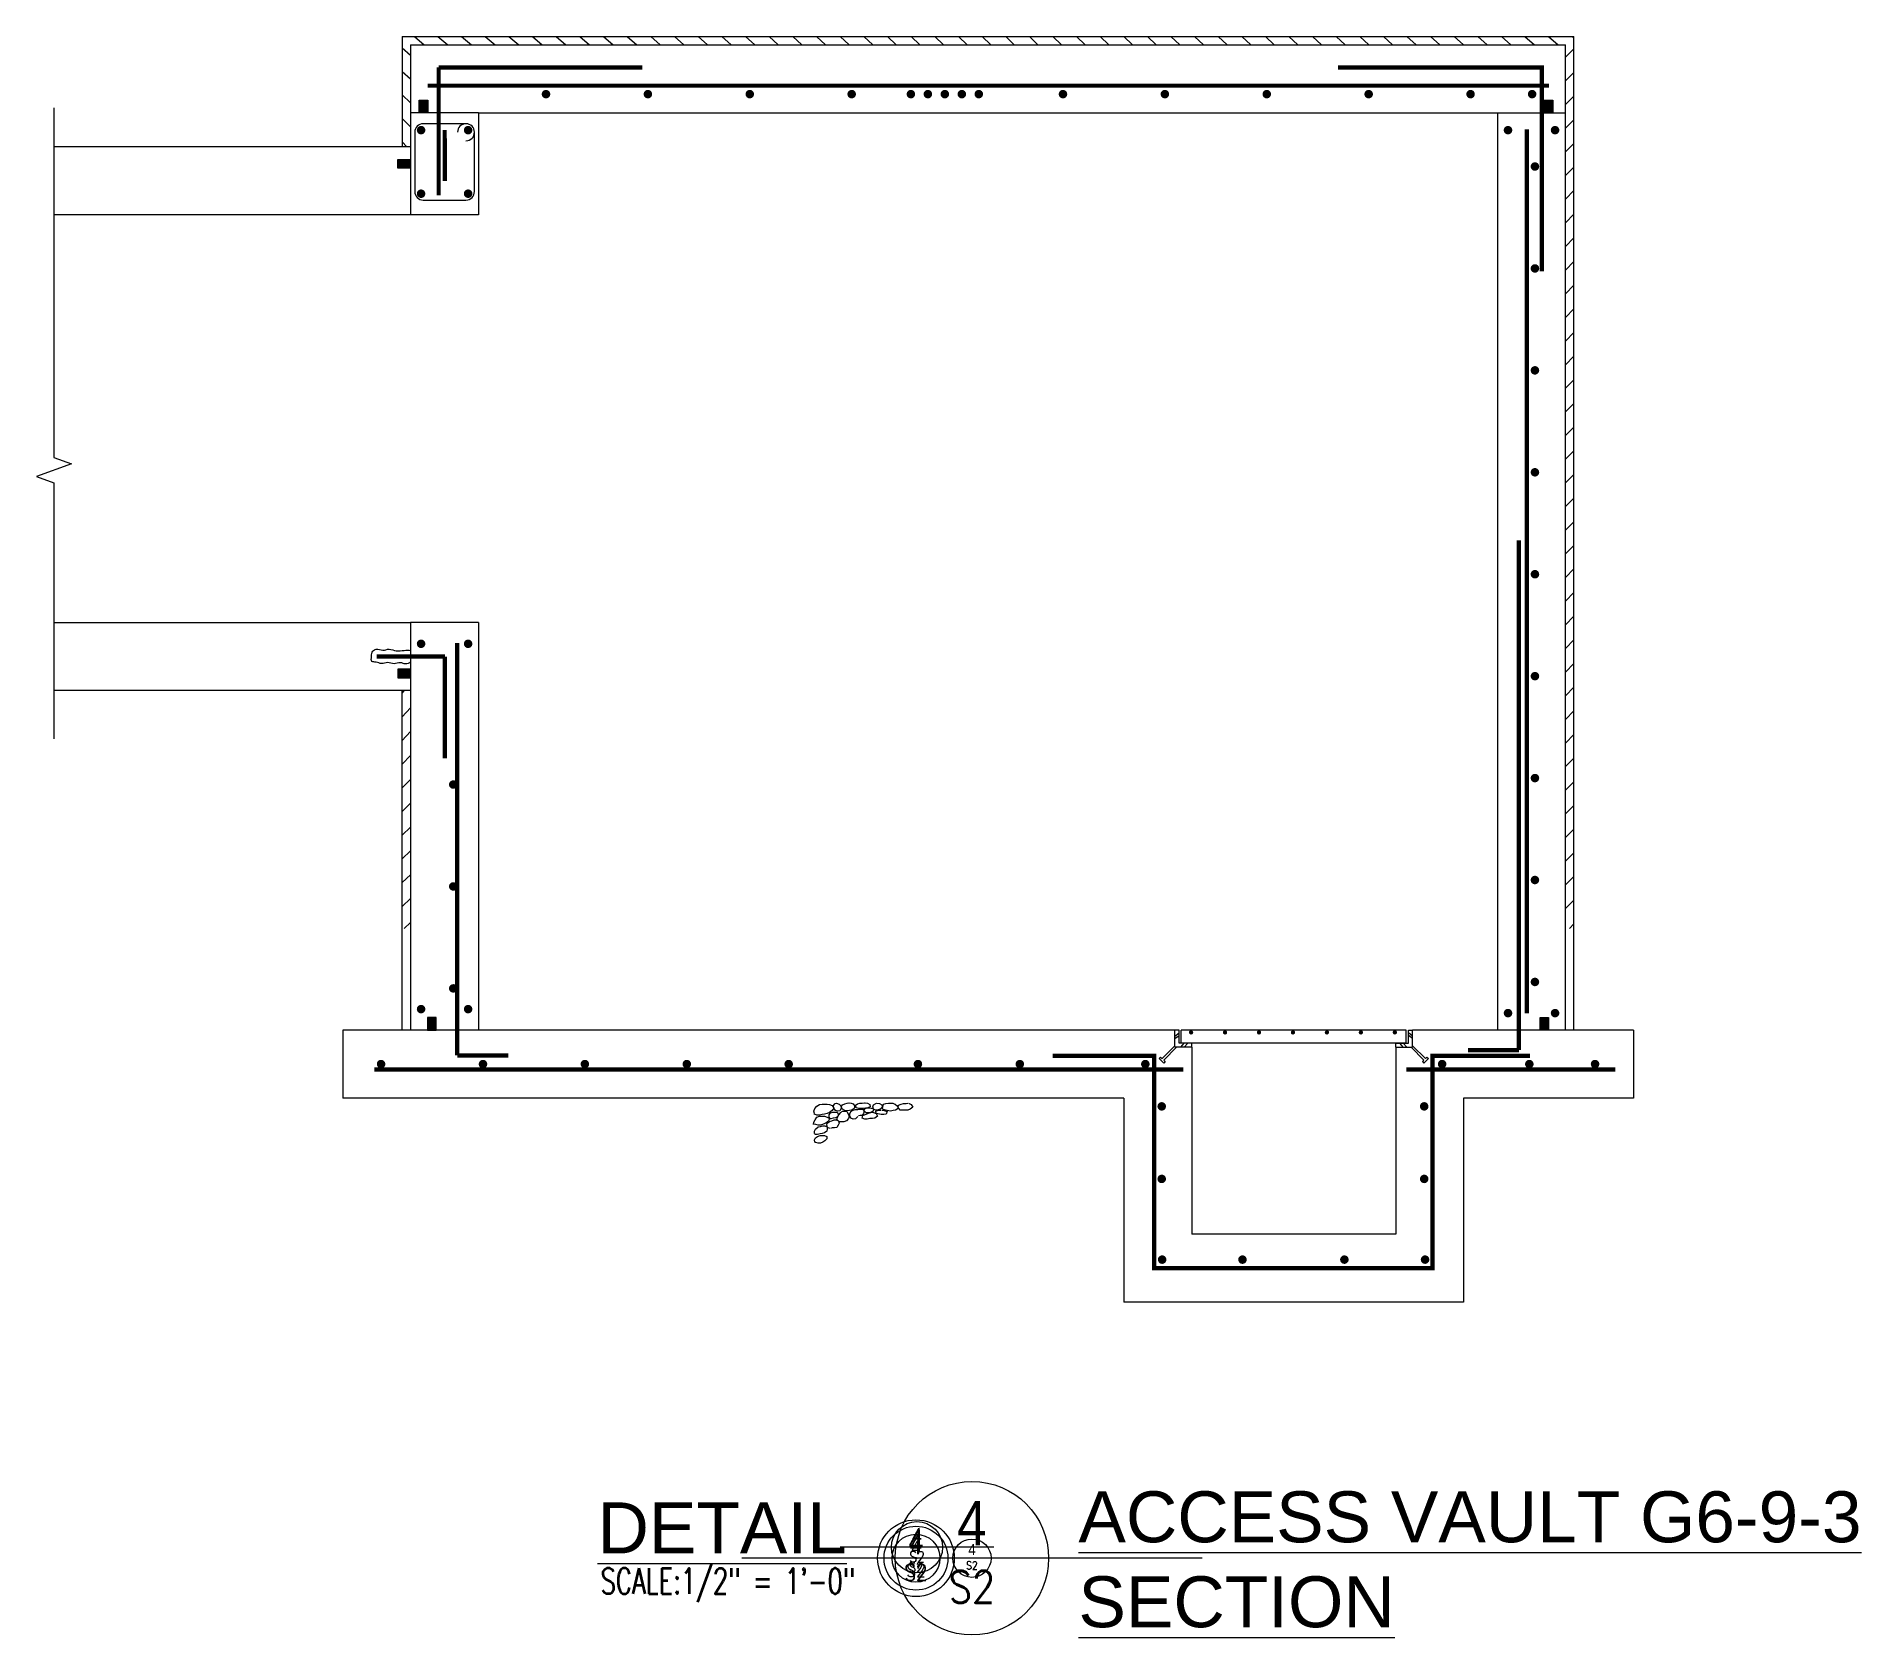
# Model space of a CAD drawing. Header units: inches. Extents: x -154 to 247, y -484 to 644.
# Drawn here: x -52.1 to 162.8, y -276.9 to -88.4 of the extents above; entities that cross this region are included whole.
import ezdxf
from ezdxf.enums import TextEntityAlignment as Align

# ---------------------------------------------------------------- set-up
doc = ezdxf.new("R2010")
doc.units = ezdxf.units.IN
doc.header["$MEASUREMENT"] = 0
for name, color, linetype in [('COE-01', 1, 'Continuous'), ('COE-03', 3, 'Continuous'), ('FH-TITLE', 151, 'Continuous'), ('FH-TITLE @ 1', 151, 'Continuous'), ('FH-TITLE @ 24', 151, 'Continuous'), ('FH-TITLE @ 30', 151, 'Continuous'), ('FH-TITLE @ 32', 151, 'Continuous'), ('FH-TITLE @ 40', 151, 'Continuous'), ('FH-TITLE @ 48', 151, 'Continuous'), ('FH-TITLE @ 96', 151, 'Continuous'), ('S-DETL-PN02', 4, 'Continuous'), ('S-DETL-PN03', 1, 'Continuous'), ('S-DIM', 2, 'Continuous'), ('S-EXISTING', 13, 'Continuous'), ('SNFILL', 3, 'Continuous')]:
    doc.layers.add(name, color=color, linetype=linetype)
doc.styles.add('BOLD', font='arial.ttf')
doc.styles.add('RomanS_not anno', font='romans.shx', dxfattribs={"width": 0.85})

msp = doc.modelspace()

# ---------------------------------------------------------------- texts
at = {"layer": 'FH-TITLE', "style": 'RomanS_not anno', "width": 0.7}
msp.add_text('SCALE:1/2" = 1\'-0"', height=3, dxfattribs=at).set_placement((14.32, -271.77))
at = {"layer": 'FH-TITLE', "char_height": 6, "style": 'BOLD'}
for s, insert, width, attachment_point in [('{\\LACCESS VAULT G6-9-3\\PSECTION}', (70.59, -259.72), 106.6444, 1), ('{\\LDETAIL          }', (43.3, -267.02), 28.7504, 9)]:
    msp.add_mtext(s, dxfattribs=dict(at, insert=insert, width=width, attachment_point=attachment_point))

# ---------------------------------------------------------------- blocks, each defined once
blk = doc.blocks.new('structural_fill')
at = {"layer": 'SNFILL'}
for points in [[(0, -2.57), (0.05, -2.28), (0.2, -1.99), (0.4, -1.69), (0.7, -1.57), (1.3, -1.57), (1.59, -1.69), (1.89, -1.86), (1.75, -2.16), (1.44, -2.4), (1.15, -2.51), (0.85, -2.64), (0.55, -2.64), (0.25, -2.57), (0.05, -2.51)], [(0.1, -1.27), (0.05, -0.98), (0.15, -0.68), (0.4, -0.38), (0.7, -0.2), (1, -0.14), (1.59, -0.14), (1.89, -0.2), (2.19, -0.33), (2.39, -0.62), (2.19, -0.92), (1.89, -1.15), (1.59, -1.27), (1.3, -1.33), (1, -1.39), (0.7, -1.45), (0.4, -1.45), (0.1, -1.33), (0.05, -1.33)], [(1.93, -3.02), (1.66, -2.9), (1.56, -2.64), (1.61, -2.39), (1.88, -2.19), (2.15, -2.13), (2.41, -2), (2.68, -2), (2.95, -2.13), (3.01, -2.39), (2.9, -2.64), (2.74, -2.9), (2.47, -2.96), (2.2, -2.96), (1.99, -3.02)], [(1.99, -1.94), (1.83, -1.68), (1.83, -1.43), (1.99, -1.17), (2.26, -1.11), (2.79, -1.11), (2.95, -1.37), (2.84, -1.62), (2.58, -1.75), (2.31, -1.81), (2.04, -1.88), (1.99, -1.88)], [(2.72, -0.05), (3, -0.14), (3.25, -0.41), (3.27, -0.68), (3.11, -0.95), (2.84, -1), (2.57, -0.89), (2.38, -0.62), (2.32, -0.35), (2.54, -0.08), (2.72, -0.03)], [(3.36, -1), (3.63, -0.97), (3.91, -1.03), (4.09, -1.3), (4.2, -1.57), (4.13, -1.84), (3.86, -2.11), (3.56, -2.22), (3, -2.22), (2.75, -1.95), (2.81, -1.68), (2.97, -1.4), (3.2, -1.14), (3.34, -1.03)], [(4.13, 0), (4.41, -0.03), (4.68, -0.11), (4.86, -0.38), (4.77, -0.65), (4.5, -0.87), (4.22, -0.92), (3.95, -0.95), (3.68, -0.92), (3.4, -0.76), (3.27, -0.48), (3.4, -0.22), (3.68, -0.11), (3.95, -0.03), (4.2, 0)], [(5.21, -1.62), (4.94, -1.88), (4.67, -1.94), (4.4, -1.81), (4.29, -1.55), (4.29, -1.3), (4.4, -1.04), (4.67, -0.86), (4.94, -0.79), (5.21, -0.79), (5.53, -0.73), (5.79, -0.73), (5.96, -0.98), (5.9, -1.24), (5.74, -1.49), (5.47, -1.49), (5.31, -1.55)], [(6.09, 0), (6.36, -0.05), (6.63, -0.19), (6.68, -0.46), (6.4, -0.59), (6.13, -0.62), (5.86, -0.65), (5.59, -0.68), (5.32, -0.68), (5.04, -0.59), (4.9, -0.33), (5.18, -0.11), (5.45, -0.05), (5.72, -0.03), (6, 0), (6.09, 0)], [(6.78, -1.09), (7.07, -1.15), (7.38, -1.27), (7.52, -1.57), (7.23, -1.8), (6.93, -1.86), (6.63, -1.86), (6.33, -1.92), (6.03, -1.92), (5.74, -1.8), (5.79, -1.51), (6.08, -1.39), (6.38, -1.27), (6.68, -1.15), (6.73, -1.15)], [(6.77, -0.62), (7.04, -0.7), (7, -0.97), (6.72, -1.14), (6.45, -1.19), (6.18, -1.19), (5.91, -0.92), (6.09, -0.65), (6.36, -0.59), (6.63, -0.59), (6.77, -0.62)], [(7.45, -0.03), (7.75, -0.08), (8.02, -0.22), (8.13, -0.48), (7.86, -0.73), (7.59, -0.84), (7.31, -0.87), (7.04, -0.76), (6.98, -0.48), (7.07, -0.22), (7.34, -0.08), (7.43, -0.03)], [(8.02, -0.86), (8.31, -0.92), (8.66, -1.04), (8.56, -1.33), (8.27, -1.39), (7.97, -1.39), (7.38, -1.27), (7.32, -0.98), (7.62, -0.86), (7.92, -0.86)], [(9.31, -0.03), (9.61, -0.15), (9.9, -0.39), (9.95, -0.68), (9.66, -0.86), (9.36, -0.92), (9.06, -0.98), (8.47, -0.86), (8.12, -0.74), (8.17, -0.44), (8.22, -0.15), (8.51, -0.09), (8.81, -0.03), (9.36, -0.03)], [(11.19, -0.03), (11.49, -0.21), (11.69, -0.5), (11.39, -0.74), (11.09, -0.86), (10.2, -0.86), (9.95, -0.56), (10, -0.27), (10.3, -0.15), (10.6, -0.09), (10.9, -0.09), (11.09, -0.03)], [(0.11, -3.6), (0.11, -3.34), (0.22, -3.09), (0.54, -2.83), (0.81, -2.77), (1.08, -2.7), (1.34, -2.7), (1.61, -2.83), (1.61, -3.09), (1.56, -3.34), (1.29, -3.53), (1.02, -3.6), (0.76, -3.66), (0.48, -3.72), (0.22, -3.72), (0.11, -3.66)], [(0.16, -4.62), (0.11, -4.36), (0.22, -4.11), (0.48, -3.98), (0.76, -3.85), (1.29, -3.85), (1.56, -3.98), (1.56, -4.23), (1.34, -4.49), (1.08, -4.62), (0.81, -4.74), (0.54, -4.74), (0.27, -4.68), (0.16, -4.68)]]:
    blk.add_lwpolyline(points, dxfattribs=at)
blk = doc.blocks.new('Subtitle_Ref_Bubble')
at = {"linetype": 'ByBlock', "lineweight": -2}
blk.add_line((9.034, 0), (-9.034, 0), dxfattribs=at)
blk.add_circle((0, 0), 3.011, dxfattribs=at)
at = {"linetype": 'ByBlock', "lineweight": -2, "style": 'BOLD', "width": 0.85}
blk.add_attdef('NUMBER', text='', height=1, dxfattribs=at).set_placement((0, 0.5), align=Align.CENTER)
at = {"linetype": 'ByBlock', "lineweight": -2, "style": 'RomanS_not anno', "width": 0.85}
blk.add_attdef('SHEET', text='', height=0.75, dxfattribs=at).set_placement((0, -0.5), align=Align.TOP_CENTER)
blk = doc.blocks.new('*U68')
at = {"layer": 'FH-TITLE @ 1'}
ref = blk.add_blockref('Subtitle_Ref_Bubble', (51.46, -267.59), dxfattribs=dict(at, xscale=0.03125, yscale=0.03125, zscale=0.03125))
ref.add_attrib('SHEET', 'S2', dxfattribs={"layer": '0', "color": 0, "linetype": 'ByBlock', "lineweight": -2, "height": 0.0391, "style": 'RomanS_not anno', "width": 0.85}).set_placement((51.46, -267.61), align=Align.TOP_CENTER)
ref.add_attrib('NUMBER', '4', dxfattribs={"layer": '0', "color": 0, "linetype": 'ByBlock', "lineweight": -2, "height": 0.0547, "style": 'BOLD', "width": 0.85}).set_placement((51.46, -267.58), align=Align.CENTER)
at = {"layer": 'FH-TITLE @ 24'}
ref = blk.add_blockref('Subtitle_Ref_Bubble', (58.05, -267.59), dxfattribs=dict(at, xscale=0.75, yscale=0.75, zscale=0.75))
ref.add_attrib('SHEET', 'S2', dxfattribs={"layer": '0', "color": 0, "linetype": 'ByBlock', "lineweight": -2, "height": 0.938, "style": 'RomanS_not anno', "width": 0.85}).set_placement((58.05, -267.97), align=Align.TOP_CENTER)
ref.add_attrib('NUMBER', '4', dxfattribs={"layer": '0', "color": 0, "linetype": 'ByBlock', "lineweight": -2, "height": 1.31, "style": 'BOLD', "width": 0.85}).set_placement((58.05, -267.22), align=Align.CENTER)
at = {"layer": 'FH-TITLE @ 30'}
ref = blk.add_blockref('Subtitle_Ref_Bubble', (51.46, -267.59), dxfattribs=dict(at, xscale=0.9375, yscale=0.9375, zscale=0.9375))
ref.add_attrib('SHEET', 'S2', dxfattribs={"layer": '0', "color": 0, "linetype": 'ByBlock', "lineweight": -2, "height": 1.172, "style": 'RomanS_not anno', "width": 0.85}).set_placement((51.46, -268.06), align=Align.TOP_CENTER)
ref.add_attrib('NUMBER', '4', dxfattribs={"layer": '0', "color": 0, "linetype": 'ByBlock', "lineweight": -2, "height": 1.64, "style": 'BOLD', "width": 0.85}).set_placement((51.46, -267.13), align=Align.CENTER)
at = {"layer": 'FH-TITLE @ 32'}
ref = blk.add_blockref('Subtitle_Ref_Bubble', (51.58, -266.3), dxfattribs=at)
ref.add_attrib('SHEET', 'S2', dxfattribs={"layer": '0', "color": 0, "linetype": 'ByBlock', "lineweight": -2, "height": 1.25, "style": 'RomanS_not anno', "width": 0.85}).set_placement((51.58, -266.8), align=Align.TOP_CENTER)
ref.add_attrib('NUMBER', '4', dxfattribs={"layer": '0', "color": 0, "linetype": 'ByBlock', "lineweight": -2, "height": 1.75, "style": 'BOLD', "width": 0.85}).set_placement((51.58, -265.8), align=Align.CENTER)
at = {"layer": 'FH-TITLE @ 40'}
ref = blk.add_blockref('Subtitle_Ref_Bubble', (51.46, -267.59), dxfattribs=dict(at, xscale=1.25, yscale=1.25, zscale=1.25))
ref.add_attrib('SHEET', 'S2', dxfattribs={"layer": '0', "color": 0, "linetype": 'ByBlock', "lineweight": -2, "height": 1.562, "style": 'RomanS_not anno', "width": 0.85}).set_placement((51.46, -268.22), align=Align.TOP_CENTER)
ref.add_attrib('NUMBER', '4', dxfattribs={"layer": '0', "color": 0, "linetype": 'ByBlock', "lineweight": -2, "height": 2.19, "style": 'BOLD', "width": 0.85}).set_placement((51.46, -266.97), align=Align.CENTER)
at = {"layer": 'FH-TITLE @ 48'}
ref = blk.add_blockref('Subtitle_Ref_Bubble', (51.46, -267.59), dxfattribs=dict(at, xscale=1.5, yscale=1.5, zscale=1.5))
ref.add_attrib('SHEET', 'S2', dxfattribs={"layer": '0', "color": 0, "linetype": 'ByBlock', "lineweight": -2, "height": 1.875, "style": 'RomanS_not anno', "width": 0.85}).set_placement((51.46, -268.34), align=Align.TOP_CENTER)
ref.add_attrib('NUMBER', '4', dxfattribs={"layer": '0', "color": 0, "linetype": 'ByBlock', "lineweight": -2, "height": 2.62, "style": 'BOLD', "width": 0.85}).set_placement((51.46, -266.84), align=Align.CENTER)
at = {"layer": 'FH-TITLE @ 96'}
ref = blk.add_blockref('Subtitle_Ref_Bubble', (58.05, -267.59), dxfattribs=dict(at, xscale=3, yscale=3, zscale=3))
ref.add_attrib('SHEET', 'S2', dxfattribs={"layer": '0', "color": 0, "linetype": 'ByBlock', "lineweight": -2, "height": 3.75, "style": 'RomanS_not anno', "width": 0.85}).set_placement((58.05, -269.09), align=Align.TOP_CENTER)
ref.add_attrib('NUMBER', '4', dxfattribs={"layer": '0', "color": 0, "linetype": 'ByBlock', "lineweight": -2, "height": 5.25, "style": 'BOLD', "width": 0.85}).set_placement((58.05, -266.09), align=Align.CENTER)

# ---------------------------------------------------------------- hatches: boundary and pattern name
at = {"layer": 'COE-01'}
h = msp.add_hatch(dxfattribs=at)
h.set_pattern_fill('ANSI31', color=256, scale=15.748, style=0)
h.set_pattern_definition([(135, (16530385.966, -47523586.8188), (1.391939698766, 1.391939698766), [])])
h.paths.add_polyline_path([(-9.05, -88.44), (62.95, -88.44), (128.95, -88.44), (127.95, -89.44), (63.95, -89.44), (-8.05, -89.44), (-8.05, -101.44), (-9.05, -101.44)])
h = msp.add_hatch(dxfattribs=at)
h.set_pattern_fill('ANSI31', color=256, scale=15.748, style=0)
h.set_pattern_definition([(45, (-560.8753, 1130.0278), (-1.3919397, 1.3919397), [])])
h.paths.add_polyline_path([(128.95, -88.44), (127.95, -89.44), (127.95, -193.44), (128.95, -193.44)])
for points in [[(-7.04, -95.94), (-6.04, -95.94), (-6.04, -97.44), (-7.04, -97.44)], [(125.45, -95.92), (126.45, -95.92), (126.45, -97.42), (125.45, -97.42)], [(-9.55, -103.94), (-9.55, -102.94), (-8.05, -102.94), (-8.05, -103.94)], [(-9.55, -162.94), (-9.55, -163.94), (-8.05, -163.94), (-8.05, -162.94)], [(-5.05, -203.92), (-6.05, -203.92), (-6.05, -205.42), (-5.05, -205.42)], [(124.95, -203.92), (125.95, -203.92), (125.95, -205.42), (124.95, -205.42)]]:
    msp.add_hatch(color=256, dxfattribs=at).paths.add_polyline_path(points)
h = msp.add_hatch(dxfattribs=at)
h.set_pattern_fill('ANSI31', color=256, scale=15.748, style=0)
h.set_pattern_definition([(225, (16530385.966, 47523283.9292), (1.391939698766, -1.391939698766), [])])
h.paths.add_polyline_path([(-9.05, -193.44), (-8.05, -193.44), (-8.05, -165.44), (-9.05, -165.44)])

# ---------------------------------------------------------------- linework, layer by layer
for p, q in [((-9.05, -88.44), (128.95, -88.44)), ((-9.05, -88.44), (-9.05, -101.44)), ((-9.05, -205.44), (-9.05, -165.44))]:
    msp.add_line(p, q, dxfattribs=at)
at = {"layer": 'COE-01', "linetype": 'Continuous'}
msp.add_line((128.95, -205.44), (128.95, -88.44), dxfattribs=at)
at = {"layer": 'COE-01'}
for points in [[(-6.04, -97.44), (-7.04, -97.44), (-7.04, -95.94), (-6.04, -95.94), (-6.04, -97.44)], [(126.45, -97.42), (125.45, -97.42), (125.45, -95.92), (126.45, -95.92), (126.45, -97.42)], [(-8.05, -102.94), (-8.05, -103.94), (-9.55, -103.94), (-9.55, -102.94), (-8.05, -102.94)], [(-8.05, -163.94), (-8.05, -162.94), (-9.55, -162.94), (-9.55, -163.94), (-8.05, -163.94)], [(-6.05, -205.42), (-5.05, -205.42), (-5.05, -203.92), (-6.05, -203.92), (-6.05, -205.42)], [(125.95, -205.42), (124.95, -205.42), (124.95, -203.92), (125.95, -203.92), (125.95, -205.42)]]:
    msp.add_lwpolyline(points, dxfattribs=at)
msp.add_spline([(-8.05, -162.08), (-8.65, -162.31), (-9.25, -162.17), (-10, -162.29), (-10.75, -162.15), (-11.47, -162.27), (-12.12, -162.1), (-12.6, -162.02), (-12.66, -161.44), (-12.5, -160.81), (-12.1, -160.57), (-11.33, -160.69), (-10.58, -160.57), (-9.74, -160.77), (-8.81, -160.71), (-8.05, -160.71)], degree=3, dxfattribs=at)
at = {"layer": 'COE-03'}
msp.add_line((119.95, -170.44), (119.95, -204.44), dxfattribs=at)
at = {"layer": 'S-DETL-PN02'}
for p, q in [((-8.05, -89.44), (-8.05, -109.44)), ((-8.05, -89.44), (127.95, -89.44)), ((-0.05, -97.44), (-0.05, -109.44)), ((-0.05, -97.44), (119.95, -97.44)), ((119.95, -97.44), (119.95, -205.44)), ((-0.05, -109.44), (-8.05, -109.44)), ((-8.05, -157.44), (-8.05, -205.44)), ((-0.05, -157.44), (-8.05, -157.44)), ((-0.05, -157.44), (-0.05, -205.44)), ((-16.05, -205.44), (-16.05, -213.44)), ((81.95, -205.44), (-16.05, -205.44)), ((135.95, -205.44), (109.95, -205.44)), ((135.95, -205.44), (135.95, -213.44)), ((83.95, -207.44), (83.95, -229.44)), ((107.95, -207.44), (107.95, -229.44)), ((75.95, -213.44), (-16.05, -213.44)), ((75.95, -213.44), (75.95, -237.44)), ((135.95, -213.44), (115.95, -213.44)), ((115.95, -213.44), (115.95, -237.44)), ((107.95, -229.44), (83.95, -229.44)), ((115.95, -237.44), (75.95, -237.44))]:
    msp.add_line(p, q, dxfattribs=at)
at = {"layer": 'S-DETL-PN02', "linetype": 'Continuous'}
msp.add_line((127.95, -205.44), (127.95, -89.44), dxfattribs=at)
at = {"layer": 'S-DETL-PN02'}
for points in [[(-0.05, -97.44), (-8.05, -97.44)], [(119.95, -97.44), (127.95, -97.44)]]:
    msp.add_lwpolyline(points, dxfattribs=at)
at = {"layer": 'S-DETL-PN03'}
for p, q in [((-1.53, -98.72), (-6.57, -98.72)), ((-7.57, -99.72), (-7.57, -106.7)), ((-0.53, -106.7), (-0.53, -99.72)), ((-6.57, -107.7), (-1.53, -107.7)), ((83.95, -207.44), (83.95, -206.94)), ((107.95, -207.44), (107.95, -206.94))]:
    msp.add_line(p, q, dxfattribs=at)
at = {"layer": 'S-DETL-PN03', "const_width": 0.5, "flags": 128}
for points in [[(-4.75, -92.09), (-4.75, -107.16)], [(-6.05, -94.23), (126.01, -94.23)], [(-4.04, -99.44), (-4.02, -105.44)], [(123.41, -99.38), (123.41, -203.44)], [(122.46, -147.77), (122.46, -207.77)], [(-2.56, -159.85), (-2.56, -208.4)], [(-2.56, -208.4), (3.44, -208.4)], [(122.46, -207.77), (116.46, -207.77)], [(122.46, -207.77), (116.46, -207.77)]]:
    msp.add_lwpolyline(points, dxfattribs=at)
at = {"layer": 'S-DETL-PN03', "const_width": 0.5}
for points in [[(-4.75, -92.09), (19.25, -92.09)], [(-12.05, -161.44), (-4.02, -161.44)], [(-4.02, -161.44), (-4.02, -173.44)], [(82.95, -210.07), (-12.34, -210.07)], [(133.82, -210.07), (109.2, -210.07)]]:
    msp.add_lwpolyline(points, dxfattribs=at)
at = {"layer": 'S-DETL-PN03'}
for points in [[(125.15, -116.09, 0.5, 0.5, 0), (125.15, -92.09, 0.5, 0.5, 0), (101.15, -92.09, 0, 0, 0)], [(123.77, -208.46, 0.5, 0.5, 0), (112.29, -208.46, 0.5, 0.5, 0), (112.29, -233.44, 0.5, 0.5, 0), (79.52, -233.44, 0.5, 0.5, 0), (79.52, -208.46, 0.5, 0.5, 0), (67.55, -208.46, 0, 0, 0)]]:
    msp.add_lwpolyline(points, format="xyseb", dxfattribs=at)
for points, const_width in [([(8.14, -95.23, -1), (7.64, -95.23, -1)], 0.5), ([(20.14, -95.23, -1), (19.64, -95.23, -1)], 0.5), ([(32.14, -95.23, -1), (31.64, -95.23, -1)], 0.5), ([(44.14, -95.23, -1), (43.64, -95.23, -1)], 0.5), ([(51.11, -95.23, -1), (50.61, -95.23, -1)], 0.5), ([(53.11, -95.23, -1), (52.61, -95.23, -1)], 0.5), ([(55.11, -95.23, -1), (54.61, -95.23, -1)], 0.5), ([(57.11, -95.23, -1), (56.61, -95.23, -1)], 0.5), ([(59.11, -95.23, -1), (58.61, -95.23, -1)], 0.5), ([(69.02, -95.23, -1), (68.52, -95.23, -1)], 0.5), ([(81.02, -95.23, -1), (80.52, -95.23, -1)], 0.5), ([(93.02, -95.23, -1), (92.52, -95.23, -1)], 0.5), ([(105.02, -95.23, -1), (104.52, -95.23, -1)], 0.5), ([(117.02, -95.23, -1), (116.52, -95.23, -1)], 0.5), ([(123.77, -95.23, 1), (124.27, -95.23, 1)], 0.5), ([(-6.57, -99.47, -1), (-7.07, -99.47, -1)], 0.5), ([(-1.53, -99.47, 1), (-1.03, -99.47, 1)], 0.5), ([(121.43, -99.47, -1), (120.93, -99.47, -1)], 0.5), ([(126.47, -99.47, 1), (126.97, -99.47, 1)], 0.5), ([(124.6, -103.75, -1), (124.1, -103.75, -1)], 0.5), ([(-6.57, -106.95, -1), (-7.07, -106.95, -1)], 0.5), ([(-1.53, -106.95, 1), (-1.03, -106.95, 1)], 0.5), ([(124.6, -115.75, -1), (124.1, -115.75, -1)], 0.5), ([(124.6, -127.75, -1), (124.1, -127.75, -1)], 0.5), ([(124.6, -139.75, -1), (124.1, -139.75, -1)], 0.5), ([(124.6, -151.75, -1), (124.1, -151.75, -1)], 0.5), ([(-6.57, -159.94, 1), (-7.07, -159.94, 1)], 0.5), ([(-1.53, -159.94, -1), (-1.03, -159.94, -1)], 0.5), ([(124.6, -163.75, -1), (124.1, -163.75, -1)], 0.5), ([(-2.78, -176.51, -1), (-3.28, -176.51, -1)], 0.5), ([(124.6, -175.75, -1), (124.1, -175.75, -1)], 0.5), ([(-2.78, -188.51, -1), (-3.28, -188.51, -1)], 0.5), ([(124.6, -187.75, -1), (124.1, -187.75, -1)], 0.5), ([(124.6, -199.75, -1), (124.1, -199.75, -1)], 0.5), ([(-2.78, -200.51, -1), (-3.28, -200.51, -1)], 0.5), ([(-6.57, -202.95, -1), (-7.07, -202.95, -1)], 0.5), ([(-1.53, -202.95, 1), (-1.03, -202.95, 1)], 0.5), ([(121.43, -203.42, 1), (120.93, -203.42, 1)], 0.5), ([(126.47, -203.42, -1), (126.97, -203.42, -1)], 0.5), ([(83.73, -205.69, 1), (83.98, -205.69, 1)], 0.25), ([(87.73, -205.69, 1), (87.98, -205.69, 1)], 0.25), ([(91.73, -205.69, 1), (91.98, -205.69, 1)], 0.25), ([(95.73, -205.69, 1), (95.98, -205.69, 1)], 0.25), ([(99.73, -205.69, 1), (99.98, -205.69, 1)], 0.25), ([(103.73, -205.69, 1), (103.98, -205.69, 1)], 0.25), ([(107.73, -205.69, 1), (107.98, -205.69, 1)], 0.25), ([(107.73, -205.69, 1), (107.98, -205.69, 1)], 0.25), ([(-11.78, -209.42, 1), (-11.28, -209.42, 1)], 0.5), ([(0.22, -209.42, 1), (0.72, -209.42, 1)], 0.5), ([(12.22, -209.42, 1), (12.72, -209.42, 1)], 0.5), ([(24.22, -209.42, 1), (24.72, -209.42, 1)], 0.5), ([(36.22, -209.42, 1), (36.72, -209.42, 1)], 0.5), ([(51.94, -209.42, -1), (51.44, -209.42, -1)], 0.5), ([(63.94, -209.42, -1), (63.44, -209.42, -1)], 0.5), ([(78.22, -209.42, 1), (78.72, -209.42, 1)], 0.5), ([(113.67, -209.42, -1), (113.17, -209.42, -1)], 0.5), ([(123.94, -209.42, -1), (123.44, -209.42, -1)], 0.5), ([(131.68, -209.42, -1), (131.18, -209.42, -1)], 0.5), ([(80.65, -214.4, -1), (80.15, -214.4, -1)], 0.5), ([(111.06, -214.4, 1), (111.56, -214.4, 1)], 0.5), ([(80.65, -222.94, -1), (80.15, -222.94, -1)], 0.5), ([(111.06, -222.94, 1), (111.56, -222.94, 1)], 0.5), ([(80.7, -232.44, -1), (80.2, -232.44, -1)], 0.5), ([(90.16, -232.44, -1), (89.66, -232.44, -1)], 0.5), ([(102.16, -232.44, -1), (101.66, -232.44, -1)], 0.5), ([(111.66, -232.44, -1), (111.16, -232.44, -1)], 0.5)]:
    msp.add_lwpolyline(points, format="xyb", close=True, dxfattribs=dict(at, const_width=const_width))
for points in [[(81.95, -207.44), (81.95, -205.44)], [(82.45, -205.44), (81.95, -205.44)], [(82.45, -206.94), (82.45, -205.44)], [(82.7, -206.94), (82.7, -205.44)], [(109.2, -205.44), (82.7, -205.44)], [(109.2, -206.94), (109.2, -205.44)], [(109.45, -206.94), (109.45, -205.44)], [(109.45, -205.44), (109.95, -205.44)], [(109.95, -207.44), (109.95, -205.44)], [(81.95, -207.27), (80.45, -208.77)], [(82.13, -207.44), (80.63, -208.95)], [(83.95, -207.44), (81.95, -207.44)], [(83.95, -206.94), (82.45, -206.94)], [(109.2, -206.94), (82.7, -206.94)], [(107.95, -206.94), (109.45, -206.94)], [(107.95, -207.44), (109.95, -207.44)], [(109.78, -207.44), (111.28, -208.95)], [(109.95, -207.27), (111.46, -208.77)], [(80.27, -208.59), (80.1, -208.77)], [(80.1, -208.77), (80.63, -209.3)], [(80.27, -208.59), (80.45, -208.77)], [(80.63, -208.95), (80.8, -209.12)], [(80.8, -209.12), (80.63, -209.3)], [(111.28, -208.95), (111.1, -209.12)], [(111.1, -209.12), (111.28, -209.3)], [(111.81, -208.77), (111.28, -209.3)], [(111.63, -208.59), (111.46, -208.77)], [(111.63, -208.59), (111.81, -208.77)]]:
    msp.add_lwpolyline(points, dxfattribs=at)
for centre, start, end in [((-6.57, -99.72), 90, 180), ((-1.53, -99.72), 90, 180), ((-1.53, -99.72), 360, 90), ((-1.53, -99.72), 270, 360), ((-6.57, -106.7), 180, 270), ((-1.53, -106.7), 270, 360)]:
    msp.add_arc(centre, 1, start, end, dxfattribs=at)
at = {"layer": 'S-DIM'}
for p, q in [((81.95, -206.12), (82.45, -205.76)), ((81.95, -206.41), (82.45, -206.05)), ((109.95, -206.12), (109.45, -205.76)), ((109.95, -206.41), (109.45, -206.05)), ((82.64, -207.44), (83.05, -206.94)), ((83.06, -207.44), (83.48, -206.94)), ((108.84, -207.44), (108.43, -206.94)), ((109.26, -207.44), (108.85, -206.94))]:
    msp.add_line(p, q, dxfattribs=at)
at = {"layer": 'S-DIM', "linetype": 'Continuous'}
msp.add_lwpolyline([(-50.05, -96.85), (-50.05, -138), (-47.99, -138.75), (-52.11, -140.25), (-50.05, -141), (-50.05, -171.11)], dxfattribs=at)
at = {"layer": 'S-EXISTING'}
for p, q in [((-8.05, -101.44), (-50.05, -101.44)), ((-8.05, -109.44), (-50.05, -109.44)), ((-50.05, -157.44), (-8.05, -157.44)), ((-8.05, -165.44), (-50.05, -165.44))]:
    msp.add_line(p, q, dxfattribs=at)

# ---------------------------------------------------------------- block references
at = {"layer": 'COE-01', "xscale": 0.9999979995191097, "yscale": 0.9999979995191097, "zscale": 0.9999979995191097}
msp.add_blockref('structural_fill', (39.4, -213.98), dxfattribs=at)
at = {"layer": 'FH-TITLE'}
msp.add_blockref('*U68', (0, 0), dxfattribs=at)

msp.set_redraw_order([(e.dxf.handle, doc.entitydb.next_handle()) for e in msp.query("TEXT MTEXT ATTDEF DIMENSION ARC_DIMENSION")])  # texts and dimensions are drawn at this point

doc.saveas('drawing.dxf')
